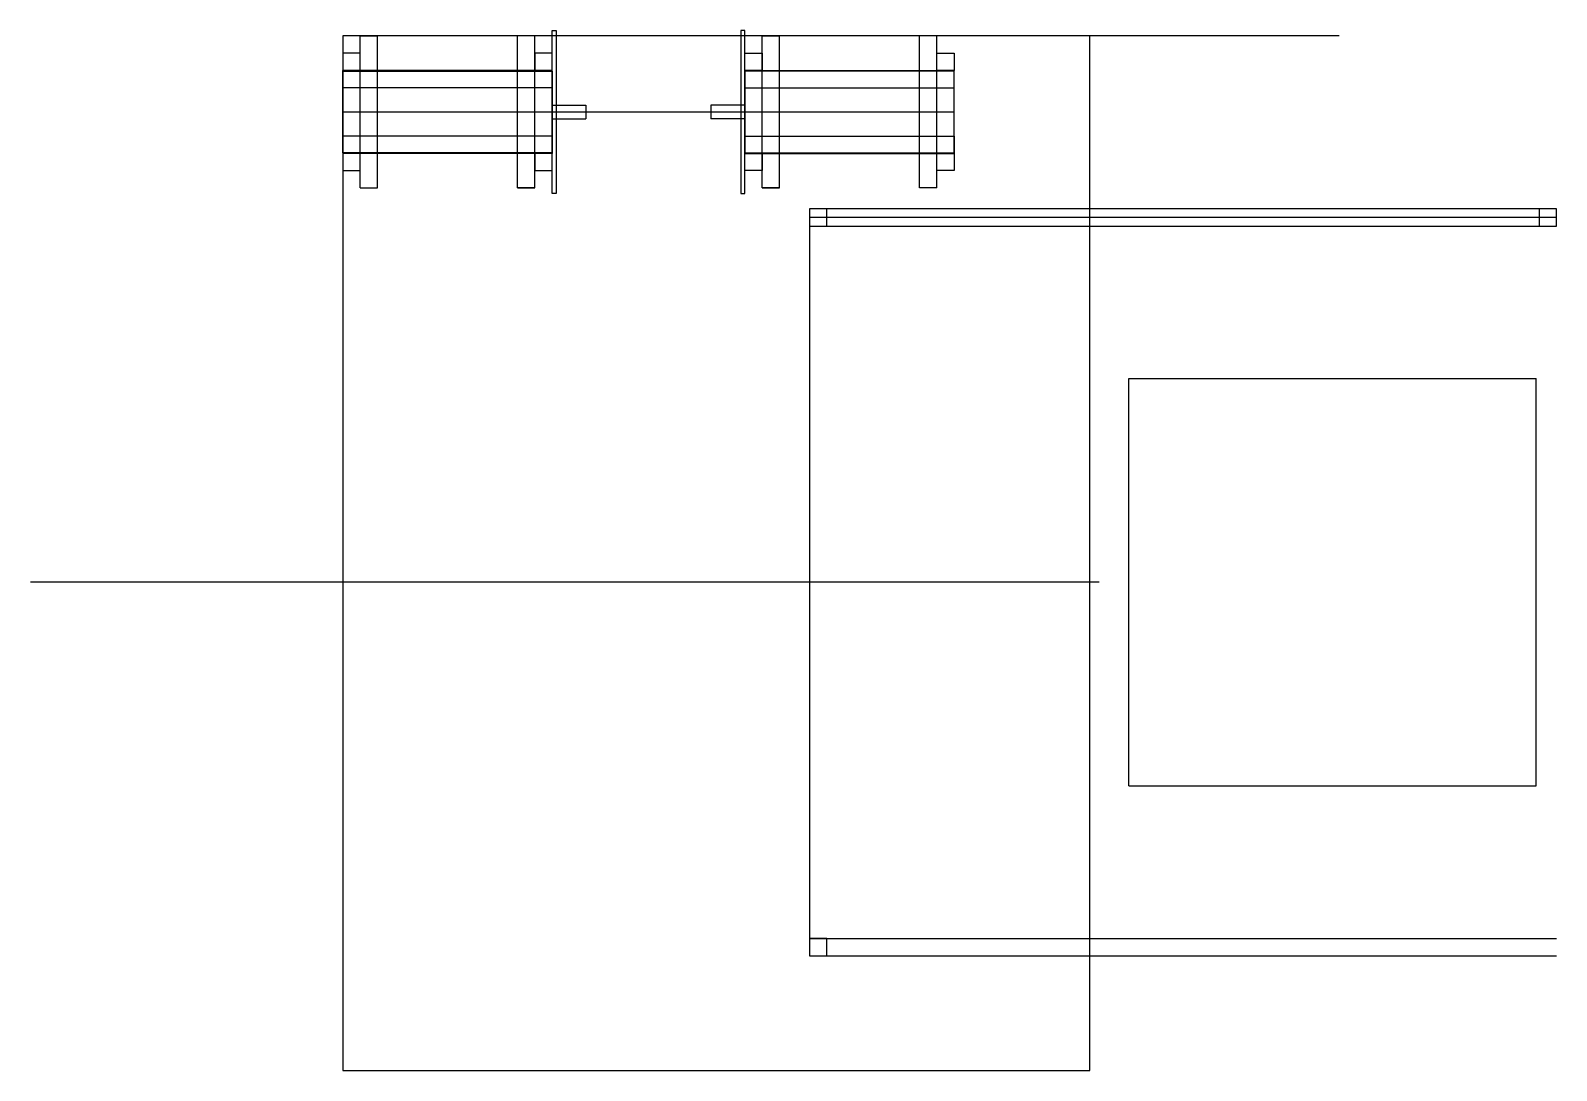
# Model space of a CAD drawing. Header units: millimetres. Extents: x -15418 to 43885, y -27590 to 23052.
# Drawn here: x 27212 to 28336, y -16193 to -15427 of the extents above; entities that cross this region are included whole.
import ezdxf

# ---------------------------------------------------------------- set-up
doc = ezdxf.new("R2010")
doc.units = ezdxf.units.MM
doc.header["$LTSCALE"] = 0.5
for name, color, linetype in [('Layer1', 1, 'Continuous'), ('Layer2', 2, 'Continuous'), ('Layer4', 6, 'Continuous')]:
    doc.layers.add(name, color=color, linetype=linetype)

msp = doc.modelspace()

# ---------------------------------------------------------------- linework, layer by layer
at = {"layer": 'Layer1', "transparency": 33554661}
for p, q in [((27596.4165, -15426.5958), (27599.4165, -15426.5958)), ((27596.4165, -15546.5958), (27596.4165, -15426.5958)), ((27599.4165, -15426.5958), (27599.4165, -15546.5958)), ((27738.4165, -15426.5958), (27735.4165, -15426.5958)), ((27735.4165, -15426.5958), (27735.4165, -15546.5958)), ((27738.4165, -15546.5958), (27738.4165, -15426.5958)), ((27442.4165, -15443.3958), (27442.4165, -15456.0958)), ((27455.1165, -15443.3958), (27442.4165, -15443.3958)), ((27455.1165, -15456.0958), (27455.1165, -15443.3958)), ((27583.7165, -15443.3958), (27583.7165, -15456.0958)), ((27596.4165, -15443.3958), (27583.7165, -15443.3958)), ((27596.4165, -15456.0958), (27596.4165, -15443.3958)), ((27738.4165, -15456.0958), (27738.4165, -15443.3958)), ((27738.4165, -15443.3958), (27751.1165, -15443.3958)), ((27751.1165, -15443.3958), (27751.1165, -15456.0958)), ((27879.7165, -15456.0958), (27879.7165, -15443.3958)), ((27879.7165, -15443.3958), (27892.4165, -15443.3958)), ((27892.4165, -15443.3958), (27892.4165, -15456.0958)), ((27442.4165, -15456.0958), (27455.1165, -15456.0958)), ((27583.7165, -15456.0958), (27596.4165, -15456.0958)), ((27751.1165, -15456.0958), (27738.4165, -15456.0958)), ((27892.4165, -15456.0958), (27879.7165, -15456.0958)), ((27442.4165, -15486.5958), (27892.4165, -15486.5958)), ((27442.4165, -15517.0958), (27442.4165, -15529.7958)), ((27455.1165, -15517.0958), (27442.4165, -15517.0958)), ((27455.1165, -15529.7958), (27455.1165, -15517.0958)), ((27583.7165, -15517.0958), (27583.7165, -15529.7958)), ((27596.4165, -15517.0958), (27583.7165, -15517.0958)), ((27596.4165, -15529.7958), (27596.4165, -15517.0958)), ((27738.4165, -15529.7958), (27738.4165, -15517.0958)), ((27738.4165, -15517.0958), (27751.1165, -15517.0958)), ((27751.1165, -15517.0958), (27751.1165, -15529.7958)), ((27879.7165, -15529.7958), (27879.7165, -15517.0958)), ((27879.7165, -15517.0958), (27892.4165, -15517.0958)), ((27892.4165, -15517.0958), (27892.4165, -15529.7958)), ((27442.4165, -15529.7958), (27455.1165, -15529.7958)), ((27583.7165, -15529.7958), (27596.4165, -15529.7958)), ((27751.1165, -15529.7958), (27738.4165, -15529.7958)), ((27892.4165, -15529.7958), (27879.7165, -15529.7958)), ((27571.0165, -15542.5958), (27583.7165, -15542.5958)), ((27599.4165, -15546.5958), (27596.4165, -15546.5958)), ((27735.4165, -15546.5958), (27738.4165, -15546.5958)), ((27763.8165, -15542.5958), (27751.1165, -15542.5958)), ((27798.7165, -15558.0233), (27786.0165, -15558.0233)), ((27786.0165, -15558.0233), (27786.0165, -15570.7233)), ((27786.0165, -15558.0233), (27786.0165, -16108.0233)), ((28336.0165, -15558.0233), (27786.0165, -15558.0233)), ((27798.7165, -15570.7233), (27798.7165, -15558.0233)), ((28336.0165, -15558.0233), (28323.3165, -15558.0233)), ((28323.3165, -15558.0233), (28323.3165, -15570.7233)), ((28336.0165, -15570.7233), (28336.0165, -15558.0233)), ((28336.0165, -15564.3733), (27786.0165, -15564.3733)), ((27786.0165, -15570.7233), (27798.7165, -15570.7233)), ((27786.0165, -15570.7233), (28336.0165, -15570.7233)), ((28323.3165, -15570.7233), (28336.0165, -15570.7233)), ((28021.0165, -15683.0233), (28321.0165, -15683.0233)), ((28021.0165, -15983.0233), (28021.0165, -15683.0233)), ((28321.0165, -15983.0233), (28321.0165, -15683.0233)), ((27999.2145, -15833.0233), (27212.4457, -15833.0233)), ((28021.0165, -15983.0233), (28321.0165, -15983.0233)), ((27798.7165, -16095.3233), (27786.0165, -16095.3233)), ((27786.0165, -16095.3233), (28336.0165, -16095.3233)), ((27798.7165, -16108.0233), (27798.7165, -16095.3233)), ((27786.0165, -16108.0233), (28336.0165, -16108.0233)), ((27786.0165, -16108.0233), (27798.7165, -16108.0233))]:
    msp.add_line(p, q, dxfattribs=at)
at = {"layer": 'Layer2', "transparency": 33554661}
for p, q in [((27442.4165, -15430.5958), (27442.4165, -16192.5958)), ((28176.1165, -15430.5958), (27442.4165, -15430.5958)), ((27992.4165, -16192.5958), (27992.4165, -15430.5958)), ((27442.4165, -15516.5958), (27442.4165, -15456.5958)), ((27442.4165, -15456.5958), (27596.4165, -15456.5958)), ((27596.4165, -15456.5958), (27596.4165, -15516.5958)), ((27738.4165, -15456.5958), (27738.4165, -15516.5958)), ((27892.4165, -15456.5958), (27738.4165, -15456.5958)), ((27892.4165, -15516.5958), (27892.4165, -15456.5958)), ((27596.4165, -15481.5958), (27621.4165, -15481.5958)), ((27621.4165, -15481.5958), (27621.4165, -15491.5958)), ((27738.4165, -15481.5958), (27713.4165, -15481.5958)), ((27713.4165, -15481.5958), (27713.4165, -15491.5958)), ((27596.4165, -15491.5958), (27621.4165, -15491.5958)), ((27738.4165, -15491.5958), (27713.4165, -15491.5958)), ((27596.4165, -15516.5958), (27442.4165, -15516.5958)), ((27738.4165, -15516.5958), (27892.4165, -15516.5958)), ((27442.4165, -16192.5958), (27992.4165, -16192.5958))]:
    msp.add_line(p, q, dxfattribs=at)
at = {"layer": 'Layer4', "transparency": 33554661}
for p, q in [((27455.1165, -15542.5958), (27455.1165, -15430.5958)), ((27455.1165, -15430.5958), (27467.8165, -15430.5958)), ((27467.8165, -15542.5958), (27467.8165, -15430.5958)), ((27571.0165, -15542.5958), (27571.0165, -15430.5958)), ((27583.7165, -15430.5958), (27571.0165, -15430.5958)), ((27583.7165, -15542.5958), (27583.7165, -15430.5958)), ((27751.1165, -15542.5958), (27751.1165, -15430.5958)), ((27751.1165, -15430.5958), (27763.8165, -15430.5958)), ((27763.8165, -15542.5958), (27763.8165, -15430.5958)), ((27867.0165, -15542.5958), (27867.0165, -15430.5958)), ((27879.7165, -15430.5958), (27867.0165, -15430.5958)), ((27879.7165, -15542.5958), (27879.7165, -15430.5958)), ((27596.4165, -15456.0958), (27442.4165, -15456.0958)), ((27442.4165, -15468.7958), (27442.4165, -15456.0958)), ((27596.4165, -15468.7958), (27596.4165, -15456.0958)), ((27738.4165, -15456.0958), (27892.4165, -15456.0958)), ((27738.4165, -15468.7958), (27738.4165, -15456.0958)), ((27892.4165, -15468.7958), (27892.4165, -15456.0958)), ((27596.4165, -15468.7958), (27442.4165, -15468.7958)), ((27738.4165, -15468.7958), (27892.4165, -15468.7958)), ((27596.4165, -15504.3958), (27442.4165, -15504.3958)), ((27442.4165, -15504.3958), (27442.4165, -15517.0958)), ((27596.4165, -15504.3958), (27596.4165, -15517.0958)), ((27738.4165, -15504.3958), (27892.4165, -15504.3958)), ((27738.4165, -15504.3958), (27738.4165, -15517.0958)), ((27892.4165, -15504.3958), (27892.4165, -15517.0958)), ((27596.4165, -15517.0958), (27442.4165, -15517.0958)), ((27738.4165, -15517.0958), (27892.4165, -15517.0958)), ((27455.1165, -15542.5958), (27467.8165, -15542.5958)), ((27583.7165, -15542.5958), (27571.0165, -15542.5958)), ((27751.1165, -15542.5958), (27763.8165, -15542.5958)), ((27879.7165, -15542.5958), (27867.0165, -15542.5958))]:
    msp.add_line(p, q, dxfattribs=at)

doc.saveas('drawing.dxf')
